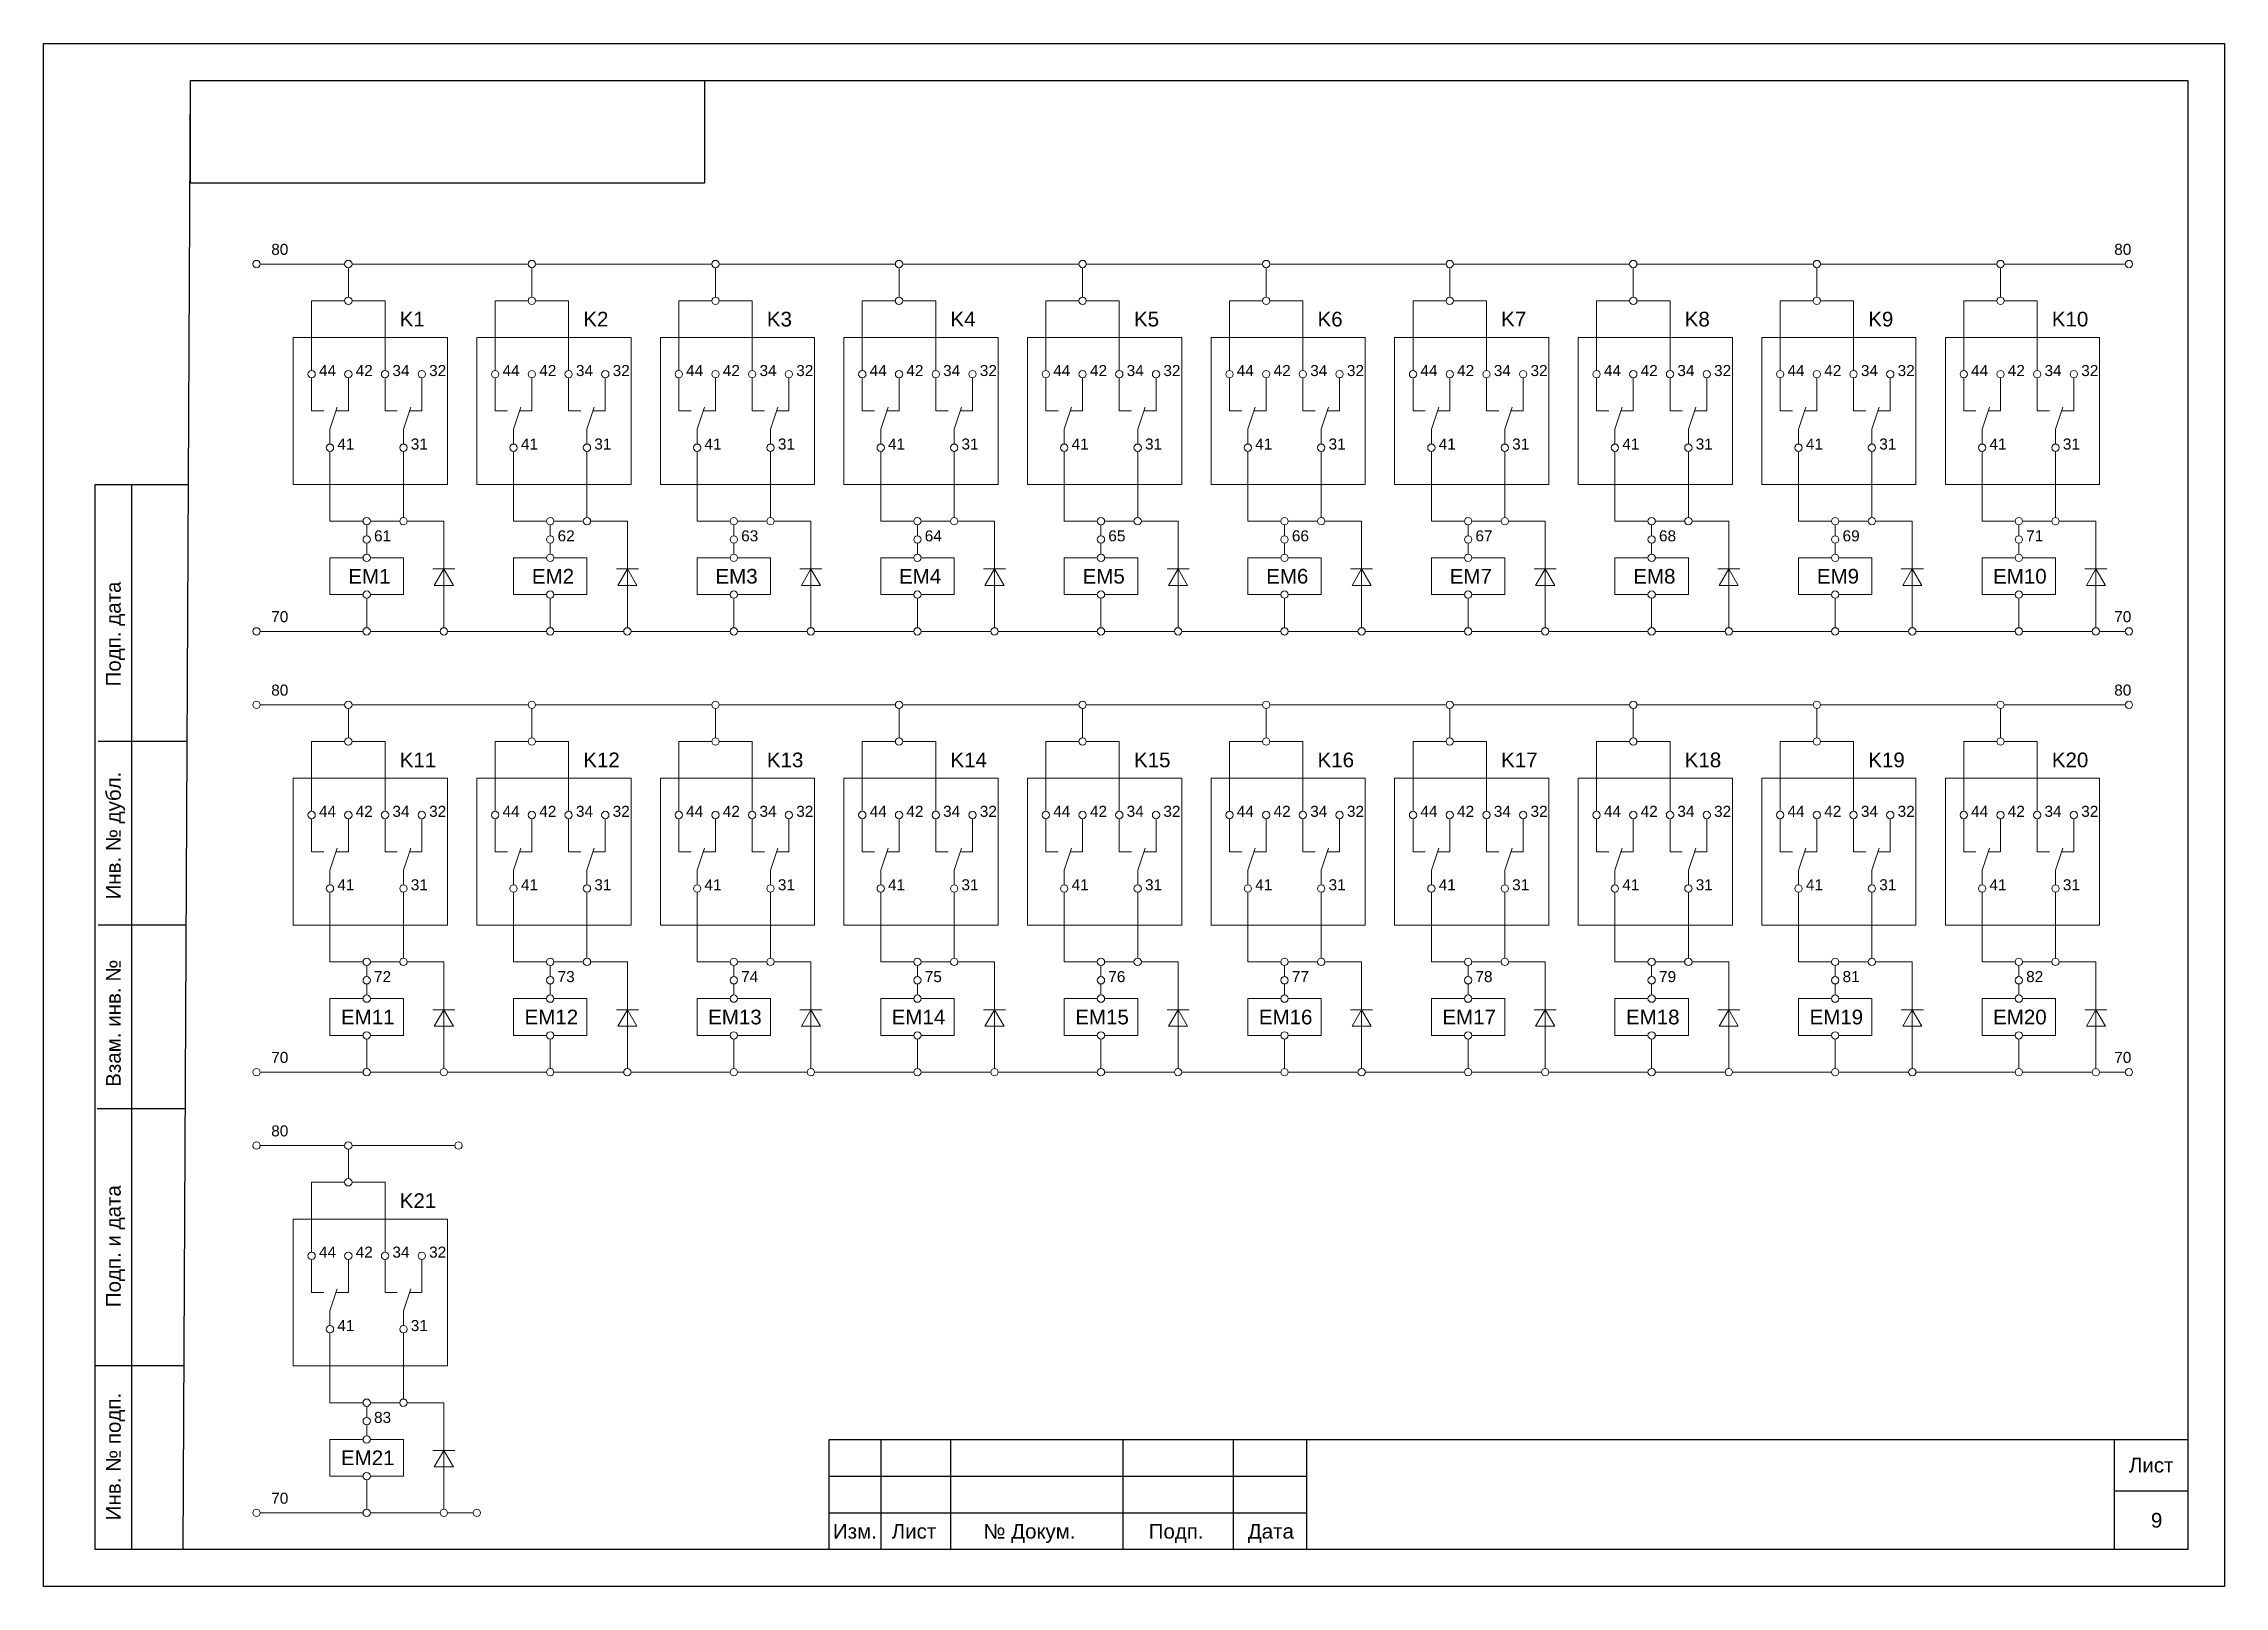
# Model space of a CAD drawing. Header units: millimetres. Extents: x 1674 to 4134, y 3039 to 4116.
# Drawn here: x 2325.5 to 2622.5, y 3290 to 3500 of the extents above; entities that cross this region are included whole.
import ezdxf

# ---------------------------------------------------------------- set-up
doc = ezdxf.new("R2010")
doc.units = ezdxf.units.MM
doc.layers.add('Аппаратура', color=7, linetype='Continuous', lineweight=20)
doc.layers.add('Рамки', color=7, linetype='Continuous', lineweight=25)
doc.styles.get("Standard").update_dxf_attribs({"font": 'arial.ttf'})

msp = doc.modelspace()

# ---------------------------------------------------------------- texts
at = {"layer": 'Аппаратура'}
for s, height, p in [('80', 1.5, (2356.5, 3471.25)), ('80', 1.5, (2607.5, 3471.25)), ('K1', 2, (2374, 3461.5)), ('K2', 2, (2399, 3461.5)), ('K3', 2, (2424, 3461.5)), ('K4', 2, (2449, 3461.5)), ('K5', 2, (2474, 3461.5)), ('K6', 2, (2499, 3461.5)), ('K7', 2, (2524, 3461.5)), ('K8', 2, (2549, 3461.5)), ('K9', 2, (2574, 3461.5)), ('K10', 2, (2599, 3461.5)), ('44', 1.5, (2363, 3454.75)), ('42', 1.5, (2368, 3454.75)), ('34', 1.5, (2373, 3454.75)), ('32', 1.5, (2378, 3454.75)), ('44', 1.5, (2388, 3454.75)), ('42', 1.5, (2393, 3454.75)), ('34', 1.5, (2398, 3454.75)), ('32', 1.5, (2403, 3454.75)), ('44', 1.5, (2413, 3454.75)), ('42', 1.5, (2418, 3454.75)), ('34', 1.5, (2423, 3454.75)), ('32', 1.5, (2428, 3454.75)), ('44', 1.5, (2438, 3454.75)), ('42', 1.5, (2443, 3454.75)), ('34', 1.5, (2448, 3454.75)), ('32', 1.5, (2453, 3454.75)), ('44', 1.5, (2463, 3454.75)), ('42', 1.5, (2468, 3454.75)), ('34', 1.5, (2473, 3454.75)), ('32', 1.5, (2478, 3454.75)), ('44', 1.5, (2488, 3454.75)), ('42', 1.5, (2493, 3454.75)), ('34', 1.5, (2498, 3454.75)), ('32', 1.5, (2503, 3454.75)), ('44', 1.5, (2513, 3454.75)), ('42', 1.5, (2518, 3454.75)), ('34', 1.5, (2523, 3454.75)), ('32', 1.5, (2528, 3454.75)), ('44', 1.5, (2538, 3454.75)), ('42', 1.5, (2543, 3454.75)), ('34', 1.5, (2548, 3454.75)), ('32', 1.5, (2553, 3454.75)), ('44', 1.5, (2563, 3454.75)), ('42', 1.5, (2568, 3454.75)), ('34', 1.5, (2573, 3454.75)), ('32', 1.5, (2578, 3454.75)), ('44', 1.5, (2588, 3454.75)), ('42', 1.5, (2593, 3454.75)), ('34', 1.5, (2598, 3454.75)), ('32', 1.5, (2603, 3454.75)), ('41', 1.5, (2365.5, 3444.75)), ('31', 1.5, (2375.5, 3444.75)), ('41', 1.5, (2390.5, 3444.75)), ('31', 1.5, (2400.5, 3444.75)), ('41', 1.5, (2415.5, 3444.75)), ('31', 1.5, (2425.5, 3444.75)), ('41', 1.5, (2440.5, 3444.75)), ('31', 1.5, (2450.5, 3444.75)), ('41', 1.5, (2465.5, 3444.75)), ('31', 1.5, (2475.5, 3444.75)), ('41', 1.5, (2490.5, 3444.75)), ('31', 1.5, (2500.5, 3444.75)), ('41', 1.5, (2515.5, 3444.75)), ('31', 1.5, (2525.5, 3444.75)), ('41', 1.5, (2540.5, 3444.75)), ('31', 1.5, (2550.5, 3444.75)), ('41', 1.5, (2565.5, 3444.75)), ('31', 1.5, (2575.5, 3444.75)), ('41', 1.5, (2590.5, 3444.75)), ('31', 1.5, (2600.5, 3444.75)), ('61', 1.5, (2370.5, 3432.25)), ('62', 1.5, (2395.5, 3432.25)), ('63', 1.5, (2420.5, 3432.25)), ('64', 1.5, (2445.5, 3432.25)), ('65', 1.5, (2470.5, 3432.25)), ('66', 1.5, (2495.5, 3432.25)), ('67', 1.5, (2520.5, 3432.25)), ('68', 1.5, (2545.5, 3432.25)), ('69', 1.5, (2570.5, 3432.25)), ('71', 1.5, (2595.5, 3432.25)), ('EM1', 2, (2367, 3426.5)), ('EM2', 2, (2392, 3426.5)), ('EM3', 2, (2417, 3426.5)), ('EM4', 2, (2442, 3426.5)), ('EM5', 2, (2467, 3426.5)), ('EM6', 2, (2492, 3426.5)), ('EM7', 2, (2517, 3426.5)), ('EM8', 2, (2542, 3426.5)), ('EM9', 2, (2567, 3426.5)), ('EM10', 2, (2591, 3426.5)), ('70', 1.5, (2356.5, 3421.25)), ('70', 1.5, (2607.5, 3421.25)), ('80', 1.5, (2356.5, 3411.25)), ('80', 1.5, (2607.5, 3411.25)), ('K11', 2, (2374, 3401.5)), ('K12', 2, (2399, 3401.5)), ('K13', 2, (2424, 3401.5)), ('K14', 2, (2449, 3401.5)), ('K15', 2, (2474, 3401.5)), ('K16', 2, (2499, 3401.5)), ('K17', 2, (2524, 3401.5)), ('K18', 2, (2549, 3401.5)), ('K19', 2, (2574, 3401.5)), ('K20', 2, (2599, 3401.5)), ('44', 1.5, (2363, 3394.75)), ('42', 1.5, (2368, 3394.75)), ('34', 1.5, (2373, 3394.75)), ('32', 1.5, (2378, 3394.75)), ('44', 1.5, (2388, 3394.75)), ('42', 1.5, (2393, 3394.75)), ('34', 1.5, (2398, 3394.75)), ('32', 1.5, (2403, 3394.75)), ('44', 1.5, (2413, 3394.75)), ('42', 1.5, (2418, 3394.75)), ('34', 1.5, (2423, 3394.75)), ('32', 1.5, (2428, 3394.75)), ('44', 1.5, (2438, 3394.75)), ('42', 1.5, (2443, 3394.75)), ('34', 1.5, (2448, 3394.75)), ('32', 1.5, (2453, 3394.75)), ('44', 1.5, (2463, 3394.75)), ('42', 1.5, (2468, 3394.75)), ('34', 1.5, (2473, 3394.75)), ('32', 1.5, (2478, 3394.75)), ('44', 1.5, (2488, 3394.75)), ('42', 1.5, (2493, 3394.75)), ('34', 1.5, (2498, 3394.75)), ('32', 1.5, (2503, 3394.75)), ('44', 1.5, (2513, 3394.75)), ('42', 1.5, (2518, 3394.75)), ('34', 1.5, (2523, 3394.75)), ('32', 1.5, (2528, 3394.75)), ('44', 1.5, (2538, 3394.75)), ('42', 1.5, (2543, 3394.75)), ('34', 1.5, (2548, 3394.75)), ('32', 1.5, (2553, 3394.75)), ('44', 1.5, (2563, 3394.75)), ('42', 1.5, (2568, 3394.75)), ('34', 1.5, (2573, 3394.75)), ('32', 1.5, (2578, 3394.75)), ('44', 1.5, (2588, 3394.75)), ('42', 1.5, (2593, 3394.75)), ('34', 1.5, (2598, 3394.75)), ('32', 1.5, (2603, 3394.75)), ('41', 1.5, (2365.5, 3384.75)), ('31', 1.5, (2375.5, 3384.75)), ('41', 1.5, (2390.5, 3384.75)), ('31', 1.5, (2400.5, 3384.75)), ('41', 1.5, (2415.5, 3384.75)), ('31', 1.5, (2425.5, 3384.75)), ('41', 1.5, (2440.5, 3384.75)), ('31', 1.5, (2450.5, 3384.75)), ('41', 1.5, (2465.5, 3384.75)), ('31', 1.5, (2475.5, 3384.75)), ('41', 1.5, (2490.5, 3384.75)), ('31', 1.5, (2500.5, 3384.75)), ('41', 1.5, (2515.5, 3384.75)), ('31', 1.5, (2525.5, 3384.75)), ('41', 1.5, (2540.5, 3384.75)), ('31', 1.5, (2550.5, 3384.75)), ('41', 1.5, (2565.5, 3384.75)), ('31', 1.5, (2575.5, 3384.75)), ('41', 1.5, (2590.5, 3384.75)), ('31', 1.5, (2600.5, 3384.75)), ('72', 1.5, (2370.5, 3372.25)), ('73', 1.5, (2395.5, 3372.25)), ('74', 1.5, (2420.5, 3372.25)), ('75', 1.5, (2445.5, 3372.25)), ('76', 1.5, (2470.5, 3372.25)), ('77', 1.5, (2495.5, 3372.25)), ('78', 1.5, (2520.5, 3372.25)), ('79', 1.5, (2545.5, 3372.25)), ('81', 1.5, (2570.5, 3372.25)), ('82', 1.5, (2595.5, 3372.25)), ('EM11', 2, (2366, 3366.5)), ('EM12', 2, (2391, 3366.5)), ('EM13', 2, (2416, 3366.5)), ('EM14', 2, (2441, 3366.5)), ('EM15', 2, (2466, 3366.5)), ('EM16', 2, (2491, 3366.5)), ('EM17', 2, (2516, 3366.5)), ('EM18', 2, (2541, 3366.5)), ('EM19', 2, (2566, 3366.5)), ('EM20', 2, (2591, 3366.5)), ('70', 1.5, (2356.5, 3361.25)), ('70', 1.5, (2607.5, 3361.25)), ('80', 1.5, (2356.5, 3351.25)), ('K21', 2, (2374, 3341.5)), ('44', 1.5, (2363, 3334.75)), ('42', 1.5, (2368, 3334.75)), ('34', 1.5, (2373, 3334.75)), ('32', 1.5, (2378, 3334.75)), ('41', 1.5, (2365.5, 3324.75)), ('31', 1.5, (2375.5, 3324.75)), ('83', 1.5, (2370.5, 3312.25)), ('EM21', 2, (2366, 3306.5)), ('70', 1.5, (2356.5, 3301.25))]:
    msp.add_text(s, height=height, dxfattribs=at).set_placement(p)
at = {"layer": 'Рамки'}
for s, p in [('Подп. дата', (2336, 3412.5)), ('Инв. № дубл.', (2336, 3383.5)), ('Взам. инв. №', (2336, 3358)), ('Подп. и дата', (2336, 3328)), ('Инв. № подп.', (2336, 3299))]:
    msp.add_text(s, height=2, rotation=90, dxfattribs=at).set_placement(p)
for s, p in [('Лист', (2609.5, 3305.5)), ('9', (2612.5, 3298)), ('Изм.', (2433, 3296.5)), ('Лист', (2441, 3296.5)), ('№ Докум.', (2453.5, 3296.5)), ('Подп.', (2476, 3296.5)), ('Дата', (2489.5, 3296.5))]:
    msp.add_text(s, height=2, dxfattribs=at).set_placement(p)

# ---------------------------------------------------------------- linework, layer by layer
at = {"layer": 'Аппаратура'}
for p, q in [((2355, 3470), (2366.5, 3470)), ((2367, 3469.5), (2367, 3465.5)), ((2367.5, 3470), (2391.5, 3470)), ((2392, 3469.5), (2392, 3465.5)), ((2392.5, 3470), (2416.5, 3470)), ((2417, 3469.5), (2417, 3465.5)), ((2417.5, 3470), (2441.5, 3470)), ((2442, 3469.5), (2442, 3465.5)), ((2442.5, 3470), (2466.5, 3470)), ((2467, 3469.5), (2467, 3465.5)), ((2467.5, 3470), (2491.5, 3470)), ((2492, 3469.5), (2492, 3465.5)), ((2492.5, 3470), (2516.5, 3470)), ((2517, 3469.5), (2517, 3465.5)), ((2517.5, 3470), (2541.5, 3470)), ((2542, 3469.5), (2542, 3465.5)), ((2542.5, 3470), (2566.5, 3470)), ((2567, 3469.5), (2567, 3465.5)), ((2567.5, 3470), (2591.5, 3470)), ((2592, 3469.5), (2592, 3465.5)), ((2592.5, 3470), (2609, 3470)), ((2362, 3455.5), (2362, 3465)), ((2362, 3465), (2366.5, 3465)), ((2367.5, 3465), (2372, 3465)), ((2372, 3455.5), (2372, 3465)), ((2387, 3455.5), (2387, 3465)), ((2387, 3465), (2391.5, 3465)), ((2392.5, 3465), (2397, 3465)), ((2397, 3455.5), (2397, 3465)), ((2412, 3455.5), (2412, 3465)), ((2412, 3465), (2416.5, 3465)), ((2417.5, 3465), (2422, 3465)), ((2422, 3455.5), (2422, 3465)), ((2437, 3455.5), (2437, 3465)), ((2437, 3465), (2441.5, 3465)), ((2442.5, 3465), (2447, 3465)), ((2447, 3455.5), (2447, 3465)), ((2462, 3455.5), (2462, 3465)), ((2462, 3465), (2466.5, 3465)), ((2467.5, 3465), (2472, 3465)), ((2472, 3455.5), (2472, 3465)), ((2487, 3455.5), (2487, 3465)), ((2487, 3465), (2491.5, 3465)), ((2492.5, 3465), (2497, 3465)), ((2497, 3455.5), (2497, 3465)), ((2512, 3455.5), (2512, 3465)), ((2512, 3465), (2516.5, 3465)), ((2517.5, 3465), (2522, 3465)), ((2522, 3455.5), (2522, 3465)), ((2537, 3455.5), (2537, 3465)), ((2537, 3465), (2541.5, 3465)), ((2542.5, 3465), (2547, 3465)), ((2547, 3455.5), (2547, 3465)), ((2562, 3455.5), (2562, 3465)), ((2562, 3465), (2566.5, 3465)), ((2567.5, 3465), (2572, 3465)), ((2572, 3455.5), (2572, 3465)), ((2587, 3455.5), (2587, 3465)), ((2587, 3465), (2591.5, 3465)), ((2592.5, 3465), (2597, 3465)), ((2597, 3455.5), (2597, 3465)), ((2362, 3454.5), (2362, 3450)), ((2367, 3454.5), (2367, 3450)), ((2372, 3454.5), (2372, 3450)), ((2377, 3454.5), (2377, 3450)), ((2387, 3454.5), (2387, 3450)), ((2392, 3454.5), (2392, 3450)), ((2397, 3454.5), (2397, 3450)), ((2402, 3454.5), (2402, 3450)), ((2412, 3454.5), (2412, 3450)), ((2417, 3454.5), (2417, 3450)), ((2422, 3454.5), (2422, 3450)), ((2427, 3454.5), (2427, 3450)), ((2437, 3454.5), (2437, 3450)), ((2442, 3454.5), (2442, 3450)), ((2447, 3454.5), (2447, 3450)), ((2452, 3454.5), (2452, 3450)), ((2462, 3454.5), (2462, 3450)), ((2467, 3454.5), (2467, 3450)), ((2472, 3454.5), (2472, 3450)), ((2477, 3454.5), (2477, 3450)), ((2487, 3454.5), (2487, 3450)), ((2492, 3454.5), (2492, 3450)), ((2497, 3454.5), (2497, 3450)), ((2502, 3454.5), (2502, 3450)), ((2512, 3454.5), (2512, 3450)), ((2517, 3454.5), (2517, 3450)), ((2522, 3454.5), (2522, 3450)), ((2527, 3454.5), (2527, 3450)), ((2537, 3454.5), (2537, 3450)), ((2542, 3454.5), (2542, 3450)), ((2547, 3454.5), (2547, 3450)), ((2552, 3454.5), (2552, 3450)), ((2562, 3454.5), (2562, 3450)), ((2567, 3454.5), (2567, 3450)), ((2572, 3454.5), (2572, 3450)), ((2577, 3454.5), (2577, 3450)), ((2587, 3454.5), (2587, 3450)), ((2592, 3454.5), (2592, 3450)), ((2597, 3454.5), (2597, 3450)), ((2602, 3454.5), (2602, 3450)), ((2362, 3450), (2363.67, 3450)), ((2364.5, 3447.5), (2365.5, 3450.5)), ((2367, 3450), (2365.33, 3450)), ((2372, 3450), (2373.67, 3450)), ((2374.5, 3447.5), (2375.5, 3450.5)), ((2377, 3450), (2375.33, 3450)), ((2387, 3450), (2388.67, 3450)), ((2389.5, 3447.5), (2390.5, 3450.5)), ((2392, 3450), (2390.33, 3450)), ((2397, 3450), (2398.67, 3450)), ((2399.5, 3447.5), (2400.5, 3450.5)), ((2402, 3450), (2400.33, 3450)), ((2412, 3450), (2413.67, 3450)), ((2414.5, 3447.5), (2415.5, 3450.5)), ((2417, 3450), (2415.33, 3450)), ((2422, 3450), (2423.67, 3450)), ((2424.5, 3447.5), (2425.5, 3450.5)), ((2427, 3450), (2425.33, 3450)), ((2437, 3450), (2438.67, 3450)), ((2439.5, 3447.5), (2440.5, 3450.5)), ((2442, 3450), (2440.33, 3450)), ((2447, 3450), (2448.67, 3450)), ((2449.5, 3447.5), (2450.5, 3450.5)), ((2452, 3450), (2450.33, 3450)), ((2462, 3450), (2463.67, 3450)), ((2464.5, 3447.5), (2465.5, 3450.5)), ((2467, 3450), (2465.33, 3450)), ((2472, 3450), (2473.67, 3450)), ((2474.5, 3447.5), (2475.5, 3450.5)), ((2477, 3450), (2475.33, 3450)), ((2487, 3450), (2488.67, 3450)), ((2489.5, 3447.5), (2490.5, 3450.5)), ((2492, 3450), (2490.33, 3450)), ((2497, 3450), (2498.67, 3450)), ((2499.5, 3447.5), (2500.5, 3450.5)), ((2502, 3450), (2500.33, 3450)), ((2512, 3450), (2513.67, 3450)), ((2514.5, 3447.5), (2515.5, 3450.5)), ((2517, 3450), (2515.33, 3450)), ((2522, 3450), (2523.67, 3450)), ((2524.5, 3447.5), (2525.5, 3450.5)), ((2527, 3450), (2525.33, 3450)), ((2537, 3450), (2538.67, 3450)), ((2539.5, 3447.5), (2540.5, 3450.5)), ((2542, 3450), (2540.33, 3450)), ((2547, 3450), (2548.67, 3450)), ((2549.5, 3447.5), (2550.5, 3450.5)), ((2552, 3450), (2550.33, 3450)), ((2562, 3450), (2563.67, 3450)), ((2564.5, 3447.5), (2565.5, 3450.5)), ((2567, 3450), (2565.33, 3450)), ((2572, 3450), (2573.67, 3450)), ((2574.5, 3447.5), (2575.5, 3450.5)), ((2577, 3450), (2575.33, 3450)), ((2587, 3450), (2588.67, 3450)), ((2589.5, 3447.5), (2590.5, 3450.5)), ((2592, 3450), (2590.33, 3450)), ((2597, 3450), (2598.67, 3450)), ((2599.5, 3447.5), (2600.5, 3450.5)), ((2602, 3450), (2600.33, 3450)), ((2364.5, 3445.5), (2364.5, 3447.5)), ((2374.5, 3445.5), (2374.5, 3447.5)), ((2389.5, 3445.5), (2389.5, 3447.5)), ((2399.5, 3445.5), (2399.5, 3447.5)), ((2414.5, 3445.5), (2414.5, 3447.5)), ((2424.5, 3445.5), (2424.5, 3447.5)), ((2439.5, 3445.5), (2439.5, 3447.5)), ((2449.5, 3445.5), (2449.5, 3447.5)), ((2464.5, 3445.5), (2464.5, 3447.5)), ((2474.5, 3445.5), (2474.5, 3447.5)), ((2489.5, 3445.5), (2489.5, 3447.5)), ((2499.5, 3445.5), (2499.5, 3447.5)), ((2514.5, 3445.5), (2514.5, 3447.5)), ((2524.5, 3445.5), (2524.5, 3447.5)), ((2539.5, 3445.5), (2539.5, 3447.5)), ((2549.5, 3445.5), (2549.5, 3447.5)), ((2564.5, 3445.5), (2564.5, 3447.5)), ((2574.5, 3445.5), (2574.5, 3447.5)), ((2589.5, 3445.5), (2589.5, 3447.5)), ((2599.5, 3445.5), (2599.5, 3447.5)), ((2364.5, 3435), (2364.5, 3444.5)), ((2374.5, 3435.5), (2374.5, 3444.5)), ((2389.5, 3435), (2389.5, 3444.5)), ((2399.5, 3435.5), (2399.5, 3444.5)), ((2414.5, 3435), (2414.5, 3444.5)), ((2424.5, 3435.5), (2424.5, 3444.5)), ((2439.5, 3435), (2439.5, 3444.5)), ((2449.5, 3435.5), (2449.5, 3444.5)), ((2464.5, 3435), (2464.5, 3444.5)), ((2474.5, 3435.5), (2474.5, 3444.5)), ((2489.5, 3435), (2489.5, 3444.5)), ((2499.5, 3435.5), (2499.5, 3444.5)), ((2514.5, 3435), (2514.5, 3444.5)), ((2524.5, 3435.5), (2524.5, 3444.5)), ((2539.5, 3435), (2539.5, 3444.5)), ((2549.5, 3435.5), (2549.5, 3444.5)), ((2564.5, 3435), (2564.5, 3444.5)), ((2574.5, 3435.5), (2574.5, 3444.5)), ((2589.5, 3435), (2589.5, 3444.5)), ((2599.5, 3435.5), (2599.5, 3444.5)), ((2369, 3435), (2364.5, 3435)), ((2369.5, 3434.5), (2369.5, 3433)), ((2370, 3435), (2374, 3435)), ((2375, 3435), (2380, 3435)), ((2380, 3435), (2380, 3420.5)), ((2394, 3435), (2389.5, 3435)), ((2394.5, 3434.5), (2394.5, 3433)), ((2395, 3435), (2399, 3435)), ((2400, 3435), (2405, 3435)), ((2405, 3435), (2405, 3420.5)), ((2419, 3435), (2414.5, 3435)), ((2419.5, 3434.5), (2419.5, 3433)), ((2420, 3435), (2424, 3435)), ((2425, 3435), (2430, 3435)), ((2430, 3435), (2430, 3420.5)), ((2444, 3435), (2439.5, 3435)), ((2444.5, 3434.5), (2444.5, 3433)), ((2445, 3435), (2449, 3435)), ((2450, 3435), (2455, 3435)), ((2455, 3435), (2455, 3420.5)), ((2469, 3435), (2464.5, 3435)), ((2469.5, 3434.5), (2469.5, 3433)), ((2470, 3435), (2474, 3435)), ((2475, 3435), (2480, 3435)), ((2480, 3435), (2480, 3420.5)), ((2494, 3435), (2489.5, 3435)), ((2494.5, 3434.5), (2494.5, 3433)), ((2495, 3435), (2499, 3435)), ((2500, 3435), (2505, 3435)), ((2505, 3435), (2505, 3420.5)), ((2519, 3435), (2514.5, 3435)), ((2519.5, 3434.5), (2519.5, 3433)), ((2520, 3435), (2524, 3435)), ((2525, 3435), (2530, 3435)), ((2530, 3435), (2530, 3420.5)), ((2544, 3435), (2539.5, 3435)), ((2544.5, 3434.5), (2544.5, 3433)), ((2545, 3435), (2549, 3435)), ((2550, 3435), (2555, 3435)), ((2555, 3435), (2555, 3420.5)), ((2569, 3435), (2564.5, 3435)), ((2569.5, 3434.5), (2569.5, 3433)), ((2570, 3435), (2574, 3435)), ((2575, 3435), (2580, 3435)), ((2580, 3435), (2580, 3420.5)), ((2594, 3435), (2589.5, 3435)), ((2594.5, 3434.5), (2594.5, 3433)), ((2595, 3435), (2599, 3435)), ((2600, 3435), (2605, 3435)), ((2605, 3435), (2605, 3420.5)), ((2369.5, 3432), (2369.5, 3430.5)), ((2394.5, 3432), (2394.5, 3430.5)), ((2419.5, 3432), (2419.5, 3430.5)), ((2444.5, 3432), (2444.5, 3430.5)), ((2469.5, 3432), (2469.5, 3430.5)), ((2494.5, 3432), (2494.5, 3430.5)), ((2519.5, 3432), (2519.5, 3430.5)), ((2544.5, 3432), (2544.5, 3430.5)), ((2569.5, 3432), (2569.5, 3430.5)), ((2594.5, 3432), (2594.5, 3430.5)), ((2378.5, 3428.5), (2381.5, 3428.5)), ((2403.5, 3428.5), (2406.5, 3428.5)), ((2428.5, 3428.5), (2431.5, 3428.5)), ((2453.5, 3428.5), (2456.5, 3428.5)), ((2478.5, 3428.5), (2481.5, 3428.5)), ((2503.5, 3428.5), (2506.5, 3428.5)), ((2528.5, 3428.5), (2531.5, 3428.5)), ((2553.5, 3428.5), (2556.5, 3428.5)), ((2578.5, 3428.5), (2581.5, 3428.5)), ((2603.5, 3428.5), (2606.5, 3428.5)), ((2369.5, 3424.5), (2369.5, 3420.5)), ((2394.5, 3424.5), (2394.5, 3420.5)), ((2419.5, 3424.5), (2419.5, 3420.5)), ((2444.5, 3424.5), (2444.5, 3420.5)), ((2469.5, 3424.5), (2469.5, 3420.5)), ((2494.5, 3424.5), (2494.5, 3420.5)), ((2519.5, 3424.5), (2519.5, 3420.5)), ((2544.5, 3424.5), (2544.5, 3420.5)), ((2569.5, 3424.5), (2569.5, 3420.5)), ((2594.5, 3424.5), (2594.5, 3420.5)), ((2355, 3420), (2369, 3420)), ((2370, 3420), (2379.5, 3420)), ((2380.5, 3420), (2394, 3420)), ((2395, 3420), (2404.5, 3420)), ((2405.5, 3420), (2419, 3420)), ((2420, 3420), (2429.5, 3420)), ((2430.5, 3420), (2444, 3420)), ((2445, 3420), (2454.5, 3420)), ((2455.5, 3420), (2469, 3420)), ((2470, 3420), (2479.5, 3420)), ((2480.5, 3420), (2494, 3420)), ((2495, 3420), (2504.5, 3420)), ((2505.5, 3420), (2519, 3420)), ((2520, 3420), (2529.5, 3420)), ((2530.5, 3420), (2544, 3420)), ((2545, 3420), (2554.5, 3420)), ((2555.5, 3420), (2569, 3420)), ((2570, 3420), (2579.5, 3420)), ((2580.5, 3420), (2594, 3420)), ((2595, 3420), (2604.5, 3420)), ((2605.5, 3420), (2609, 3420)), ((2355, 3410), (2366.5, 3410)), ((2367.5, 3410), (2391.5, 3410)), ((2392.5, 3410), (2416.5, 3410)), ((2417.5, 3410), (2441.5, 3410)), ((2442.5, 3410), (2466.5, 3410)), ((2467.5, 3410), (2491.5, 3410)), ((2492.5, 3410), (2516.5, 3410)), ((2517.5, 3410), (2541.5, 3410)), ((2542.5, 3410), (2566.5, 3410)), ((2567.5, 3410), (2591.5, 3410)), ((2592.5, 3410), (2609, 3410)), ((2367, 3409.5), (2367, 3405.5)), ((2392, 3409.5), (2392, 3405.5)), ((2417, 3409.5), (2417, 3405.5)), ((2442, 3409.5), (2442, 3405.5)), ((2467, 3409.5), (2467, 3405.5)), ((2492, 3409.5), (2492, 3405.5)), ((2517, 3409.5), (2517, 3405.5)), ((2542, 3409.5), (2542, 3405.5)), ((2567, 3409.5), (2567, 3405.5)), ((2592, 3409.5), (2592, 3405.5)), ((2362, 3395.5), (2362, 3405)), ((2362, 3405), (2366.5, 3405)), ((2367.5, 3405), (2372, 3405)), ((2372, 3395.5), (2372, 3405)), ((2387, 3395.5), (2387, 3405)), ((2387, 3405), (2391.5, 3405)), ((2392.5, 3405), (2397, 3405)), ((2397, 3395.5), (2397, 3405)), ((2412, 3395.5), (2412, 3405)), ((2412, 3405), (2416.5, 3405)), ((2417.5, 3405), (2422, 3405)), ((2422, 3395.5), (2422, 3405)), ((2437, 3395.5), (2437, 3405)), ((2437, 3405), (2441.5, 3405)), ((2442.5, 3405), (2447, 3405)), ((2447, 3395.5), (2447, 3405)), ((2462, 3395.5), (2462, 3405)), ((2462, 3405), (2466.5, 3405)), ((2467.5, 3405), (2472, 3405)), ((2472, 3395.5), (2472, 3405)), ((2487, 3395.5), (2487, 3405)), ((2487, 3405), (2491.5, 3405)), ((2492.5, 3405), (2497, 3405)), ((2497, 3395.5), (2497, 3405)), ((2512, 3395.5), (2512, 3405)), ((2512, 3405), (2516.5, 3405)), ((2517.5, 3405), (2522, 3405)), ((2522, 3395.5), (2522, 3405)), ((2537, 3395.5), (2537, 3405)), ((2537, 3405), (2541.5, 3405)), ((2542.5, 3405), (2547, 3405)), ((2547, 3395.5), (2547, 3405)), ((2562, 3395.5), (2562, 3405)), ((2562, 3405), (2566.5, 3405)), ((2567.5, 3405), (2572, 3405)), ((2572, 3395.5), (2572, 3405)), ((2587, 3395.5), (2587, 3405)), ((2587, 3405), (2591.5, 3405)), ((2592.5, 3405), (2597, 3405)), ((2597, 3395.5), (2597, 3405)), ((2362, 3394.5), (2362, 3390)), ((2367, 3394.5), (2367, 3390)), ((2372, 3394.5), (2372, 3390)), ((2377, 3394.5), (2377, 3390)), ((2387, 3394.5), (2387, 3390)), ((2392, 3394.5), (2392, 3390)), ((2397, 3394.5), (2397, 3390)), ((2402, 3394.5), (2402, 3390)), ((2412, 3394.5), (2412, 3390)), ((2417, 3394.5), (2417, 3390)), ((2422, 3394.5), (2422, 3390)), ((2427, 3394.5), (2427, 3390)), ((2437, 3394.5), (2437, 3390)), ((2442, 3394.5), (2442, 3390)), ((2447, 3394.5), (2447, 3390)), ((2452, 3394.5), (2452, 3390)), ((2462, 3394.5), (2462, 3390)), ((2467, 3394.5), (2467, 3390)), ((2472, 3394.5), (2472, 3390)), ((2477, 3394.5), (2477, 3390)), ((2487, 3394.5), (2487, 3390)), ((2492, 3394.5), (2492, 3390)), ((2497, 3394.5), (2497, 3390)), ((2502, 3394.5), (2502, 3390)), ((2512, 3394.5), (2512, 3390)), ((2517, 3394.5), (2517, 3390)), ((2522, 3394.5), (2522, 3390)), ((2527, 3394.5), (2527, 3390)), ((2537, 3394.5), (2537, 3390)), ((2542, 3394.5), (2542, 3390)), ((2547, 3394.5), (2547, 3390)), ((2552, 3394.5), (2552, 3390)), ((2562, 3394.5), (2562, 3390)), ((2567, 3394.5), (2567, 3390)), ((2572, 3394.5), (2572, 3390)), ((2577, 3394.5), (2577, 3390)), ((2587, 3394.5), (2587, 3390)), ((2592, 3394.5), (2592, 3390)), ((2597, 3394.5), (2597, 3390)), ((2602, 3394.5), (2602, 3390)), ((2362, 3390), (2363.67, 3390)), ((2364.5, 3387.5), (2365.5, 3390.5)), ((2367, 3390), (2365.33, 3390)), ((2372, 3390), (2373.67, 3390)), ((2374.5, 3387.5), (2375.5, 3390.5)), ((2377, 3390), (2375.33, 3390)), ((2387, 3390), (2388.67, 3390)), ((2389.5, 3387.5), (2390.5, 3390.5)), ((2392, 3390), (2390.33, 3390)), ((2397, 3390), (2398.67, 3390)), ((2399.5, 3387.5), (2400.5, 3390.5)), ((2402, 3390), (2400.33, 3390)), ((2412, 3390), (2413.67, 3390)), ((2414.5, 3387.5), (2415.5, 3390.5)), ((2417, 3390), (2415.33, 3390)), ((2422, 3390), (2423.67, 3390)), ((2424.5, 3387.5), (2425.5, 3390.5)), ((2427, 3390), (2425.33, 3390)), ((2437, 3390), (2438.67, 3390)), ((2439.5, 3387.5), (2440.5, 3390.5)), ((2442, 3390), (2440.33, 3390)), ((2447, 3390), (2448.67, 3390)), ((2449.5, 3387.5), (2450.5, 3390.5)), ((2452, 3390), (2450.33, 3390)), ((2462, 3390), (2463.67, 3390)), ((2464.5, 3387.5), (2465.5, 3390.5)), ((2467, 3390), (2465.33, 3390)), ((2472, 3390), (2473.67, 3390)), ((2474.5, 3387.5), (2475.5, 3390.5)), ((2477, 3390), (2475.33, 3390)), ((2487, 3390), (2488.67, 3390)), ((2489.5, 3387.5), (2490.5, 3390.5)), ((2492, 3390), (2490.33, 3390)), ((2497, 3390), (2498.67, 3390)), ((2499.5, 3387.5), (2500.5, 3390.5)), ((2502, 3390), (2500.33, 3390)), ((2512, 3390), (2513.67, 3390)), ((2514.5, 3387.5), (2515.5, 3390.5)), ((2517, 3390), (2515.33, 3390)), ((2522, 3390), (2523.67, 3390)), ((2524.5, 3387.5), (2525.5, 3390.5)), ((2527, 3390), (2525.33, 3390)), ((2537, 3390), (2538.67, 3390)), ((2539.5, 3387.5), (2540.5, 3390.5)), ((2542, 3390), (2540.33, 3390)), ((2547, 3390), (2548.67, 3390)), ((2549.5, 3387.5), (2550.5, 3390.5)), ((2552, 3390), (2550.33, 3390)), ((2562, 3390), (2563.67, 3390)), ((2564.5, 3387.5), (2565.5, 3390.5)), ((2567, 3390), (2565.33, 3390)), ((2572, 3390), (2573.67, 3390)), ((2574.5, 3387.5), (2575.5, 3390.5)), ((2577, 3390), (2575.33, 3390)), ((2587, 3390), (2588.67, 3390)), ((2589.5, 3387.5), (2590.5, 3390.5)), ((2592, 3390), (2590.33, 3390)), ((2597, 3390), (2598.67, 3390)), ((2599.5, 3387.5), (2600.5, 3390.5)), ((2602, 3390), (2600.33, 3390)), ((2364.5, 3385.5), (2364.5, 3387.5)), ((2374.5, 3385.5), (2374.5, 3387.5)), ((2389.5, 3385.5), (2389.5, 3387.5)), ((2399.5, 3385.5), (2399.5, 3387.5)), ((2414.5, 3385.5), (2414.5, 3387.5)), ((2424.5, 3385.5), (2424.5, 3387.5)), ((2439.5, 3385.5), (2439.5, 3387.5)), ((2449.5, 3385.5), (2449.5, 3387.5)), ((2464.5, 3385.5), (2464.5, 3387.5)), ((2474.5, 3385.5), (2474.5, 3387.5)), ((2489.5, 3385.5), (2489.5, 3387.5)), ((2499.5, 3385.5), (2499.5, 3387.5)), ((2514.5, 3385.5), (2514.5, 3387.5)), ((2524.5, 3385.5), (2524.5, 3387.5)), ((2539.5, 3385.5), (2539.5, 3387.5)), ((2549.5, 3385.5), (2549.5, 3387.5)), ((2564.5, 3385.5), (2564.5, 3387.5)), ((2574.5, 3385.5), (2574.5, 3387.5)), ((2589.5, 3385.5), (2589.5, 3387.5)), ((2599.5, 3385.5), (2599.5, 3387.5)), ((2364.5, 3375), (2364.5, 3384.5)), ((2374.5, 3375.5), (2374.5, 3384.5)), ((2389.5, 3375), (2389.5, 3384.5)), ((2399.5, 3375.5), (2399.5, 3384.5)), ((2414.5, 3375), (2414.5, 3384.5)), ((2424.5, 3375.5), (2424.5, 3384.5)), ((2439.5, 3375), (2439.5, 3384.5)), ((2449.5, 3375.5), (2449.5, 3384.5)), ((2464.5, 3375), (2464.5, 3384.5)), ((2474.5, 3375.5), (2474.5, 3384.5)), ((2489.5, 3375), (2489.5, 3384.5)), ((2499.5, 3375.5), (2499.5, 3384.5)), ((2514.5, 3375), (2514.5, 3384.5)), ((2524.5, 3375.5), (2524.5, 3384.5)), ((2539.5, 3375), (2539.5, 3384.5)), ((2549.5, 3375.5), (2549.5, 3384.5)), ((2564.5, 3375), (2564.5, 3384.5)), ((2574.5, 3375.5), (2574.5, 3384.5)), ((2589.5, 3375), (2589.5, 3384.5)), ((2599.5, 3375.5), (2599.5, 3384.5)), ((2369, 3375), (2364.5, 3375)), ((2369.5, 3374.5), (2369.5, 3373)), ((2370, 3375), (2374, 3375)), ((2375, 3375), (2380, 3375)), ((2380, 3375), (2380, 3360.5)), ((2394, 3375), (2389.5, 3375)), ((2394.5, 3374.5), (2394.5, 3373)), ((2395, 3375), (2399, 3375)), ((2400, 3375), (2405, 3375)), ((2405, 3375), (2405, 3360.5)), ((2419, 3375), (2414.5, 3375)), ((2419.5, 3374.5), (2419.5, 3373)), ((2420, 3375), (2424, 3375)), ((2425, 3375), (2430, 3375)), ((2430, 3375), (2430, 3360.5)), ((2444, 3375), (2439.5, 3375)), ((2444.5, 3374.5), (2444.5, 3373)), ((2445, 3375), (2449, 3375)), ((2450, 3375), (2455, 3375)), ((2455, 3375), (2455, 3360.5)), ((2469, 3375), (2464.5, 3375)), ((2469.5, 3374.5), (2469.5, 3373)), ((2470, 3375), (2474, 3375)), ((2475, 3375), (2480, 3375)), ((2480, 3375), (2480, 3360.5)), ((2494, 3375), (2489.5, 3375)), ((2494.5, 3374.5), (2494.5, 3373)), ((2495, 3375), (2499, 3375)), ((2500, 3375), (2505, 3375)), ((2505, 3375), (2505, 3360.5)), ((2519, 3375), (2514.5, 3375)), ((2519.5, 3374.5), (2519.5, 3373)), ((2520, 3375), (2524, 3375)), ((2525, 3375), (2530, 3375)), ((2530, 3375), (2530, 3360.5)), ((2544, 3375), (2539.5, 3375)), ((2544.5, 3374.5), (2544.5, 3373)), ((2545, 3375), (2549, 3375)), ((2550, 3375), (2555, 3375)), ((2555, 3375), (2555, 3360.5)), ((2569, 3375), (2564.5, 3375)), ((2569.5, 3374.5), (2569.5, 3373)), ((2570, 3375), (2574, 3375)), ((2575, 3375), (2580, 3375)), ((2580, 3375), (2580, 3360.5)), ((2594, 3375), (2589.5, 3375)), ((2594.5, 3374.5), (2594.5, 3373)), ((2595, 3375), (2599, 3375)), ((2600, 3375), (2605, 3375)), ((2605, 3375), (2605, 3360.5)), ((2369.5, 3372), (2369.5, 3370.5)), ((2394.5, 3372), (2394.5, 3370.5)), ((2419.5, 3372), (2419.5, 3370.5)), ((2444.5, 3372), (2444.5, 3370.5)), ((2469.5, 3372), (2469.5, 3370.5)), ((2494.5, 3372), (2494.5, 3370.5)), ((2519.5, 3372), (2519.5, 3370.5)), ((2544.5, 3372), (2544.5, 3370.5)), ((2569.5, 3372), (2569.5, 3370.5)), ((2594.5, 3372), (2594.5, 3370.5)), ((2378.5, 3368.5), (2381.5, 3368.5)), ((2403.5, 3368.5), (2406.5, 3368.5)), ((2428.5, 3368.5), (2431.5, 3368.5)), ((2453.5, 3368.5), (2456.5, 3368.5)), ((2478.5, 3368.5), (2481.5, 3368.5)), ((2503.5, 3368.5), (2506.5, 3368.5)), ((2528.5, 3368.5), (2531.5, 3368.5)), ((2553.5, 3368.5), (2556.5, 3368.5)), ((2578.5, 3368.5), (2581.5, 3368.5)), ((2603.5, 3368.5), (2606.5, 3368.5)), ((2369.5, 3364.5), (2369.5, 3360.5)), ((2394.5, 3364.5), (2394.5, 3360.5)), ((2419.5, 3364.5), (2419.5, 3360.5)), ((2444.5, 3364.5), (2444.5, 3360.5)), ((2469.5, 3364.5), (2469.5, 3360.5)), ((2494.5, 3364.5), (2494.5, 3360.5)), ((2519.5, 3364.5), (2519.5, 3360.5)), ((2544.5, 3364.5), (2544.5, 3360.5)), ((2569.5, 3364.5), (2569.5, 3360.5)), ((2594.5, 3364.5), (2594.5, 3360.5)), ((2355, 3360), (2369, 3360)), ((2370, 3360), (2379.5, 3360)), ((2380.5, 3360), (2394, 3360)), ((2395, 3360), (2404.5, 3360)), ((2405.5, 3360), (2419, 3360)), ((2420, 3360), (2429.5, 3360)), ((2430.5, 3360), (2444, 3360)), ((2445, 3360), (2454.5, 3360)), ((2455.5, 3360), (2469, 3360)), ((2470, 3360), (2479.5, 3360)), ((2480.5, 3360), (2494, 3360)), ((2495, 3360), (2504.5, 3360)), ((2505.5, 3360), (2519, 3360)), ((2520, 3360), (2529.5, 3360)), ((2530.5, 3360), (2544, 3360)), ((2545, 3360), (2554.5, 3360)), ((2555.5, 3360), (2569, 3360)), ((2570, 3360), (2579.5, 3360)), ((2580.5, 3360), (2594, 3360)), ((2595, 3360), (2604.5, 3360)), ((2605.5, 3360), (2609, 3360)), ((2355, 3350), (2366.5, 3350)), ((2367, 3349.5), (2367, 3345.5)), ((2367.5, 3350), (2381.5, 3350)), ((2362, 3335.5), (2362, 3345)), ((2362, 3345), (2366.5, 3345)), ((2367.5, 3345), (2372, 3345)), ((2372, 3335.5), (2372, 3345)), ((2362, 3334.5), (2362, 3330)), ((2367, 3334.5), (2367, 3330)), ((2372, 3334.5), (2372, 3330)), ((2377, 3334.5), (2377, 3330)), ((2362, 3330), (2363.67, 3330)), ((2364.5, 3327.5), (2365.5, 3330.5)), ((2367, 3330), (2365.33, 3330)), ((2372, 3330), (2373.67, 3330)), ((2374.5, 3327.5), (2375.5, 3330.5)), ((2377, 3330), (2375.33, 3330)), ((2364.5, 3325.5), (2364.5, 3327.5)), ((2374.5, 3325.5), (2374.5, 3327.5)), ((2364.5, 3315), (2364.5, 3324.5)), ((2374.5, 3315.5), (2374.5, 3324.5)), ((2369, 3315), (2364.5, 3315)), ((2370, 3315), (2374, 3315)), ((2375, 3315), (2380, 3315)), ((2380, 3315), (2380, 3300.5)), ((2369.5, 3314.5), (2369.5, 3313)), ((2369.5, 3312), (2369.5, 3310.5)), ((2378.5, 3308.5), (2381.5, 3308.5)), ((2369.5, 3304.5), (2369.5, 3300.5)), ((2355, 3300), (2369, 3300)), ((2370, 3300), (2379.5, 3300)), ((2380.5, 3300), (2384, 3300))]:
    msp.add_line(p, q, dxfattribs=at)
for points in [[(2380.5, 3440), (2359.5, 3440), (2359.5, 3460), (2380.5, 3460)], [(2405.5, 3440), (2384.5, 3440), (2384.5, 3460), (2405.5, 3460)], [(2430.5, 3440), (2409.5, 3440), (2409.5, 3460), (2430.5, 3460)], [(2455.5, 3440), (2434.5, 3440), (2434.5, 3460), (2455.5, 3460)], [(2480.5, 3440), (2459.5, 3440), (2459.5, 3460), (2480.5, 3460)], [(2505.5, 3440), (2484.5, 3440), (2484.5, 3460), (2505.5, 3460)], [(2530.5, 3440), (2509.5, 3440), (2509.5, 3460), (2530.5, 3460)], [(2555.5, 3440), (2534.5, 3440), (2534.5, 3460), (2555.5, 3460)], [(2580.5, 3440), (2559.5, 3440), (2559.5, 3460), (2580.5, 3460)], [(2605.5, 3440), (2584.5, 3440), (2584.5, 3460), (2605.5, 3460)], [(2380, 3428.5), (2378.7, 3426.25), (2381.3, 3426.25)], [(2405, 3428.5), (2403.7, 3426.25), (2406.3, 3426.25)], [(2430, 3428.5), (2428.7, 3426.25), (2431.3, 3426.25)], [(2455, 3428.5), (2453.7, 3426.25), (2456.3, 3426.25)], [(2480, 3428.5), (2478.7, 3426.25), (2481.3, 3426.25)], [(2505, 3428.5), (2503.7, 3426.25), (2506.3, 3426.25)], [(2530, 3428.5), (2528.7, 3426.25), (2531.3, 3426.25)], [(2555, 3428.5), (2553.7, 3426.25), (2556.3, 3426.25)], [(2580, 3428.5), (2578.7, 3426.25), (2581.3, 3426.25)], [(2605, 3428.5), (2603.7, 3426.25), (2606.3, 3426.25)], [(2380.5, 3380), (2359.5, 3380), (2359.5, 3400), (2380.5, 3400)], [(2405.5, 3380), (2384.5, 3380), (2384.5, 3400), (2405.5, 3400)], [(2430.5, 3380), (2409.5, 3380), (2409.5, 3400), (2430.5, 3400)], [(2455.5, 3380), (2434.5, 3380), (2434.5, 3400), (2455.5, 3400)], [(2480.5, 3380), (2459.5, 3380), (2459.5, 3400), (2480.5, 3400)], [(2505.5, 3380), (2484.5, 3380), (2484.5, 3400), (2505.5, 3400)], [(2530.5, 3380), (2509.5, 3380), (2509.5, 3400), (2530.5, 3400)], [(2555.5, 3380), (2534.5, 3380), (2534.5, 3400), (2555.5, 3400)], [(2580.5, 3380), (2559.5, 3380), (2559.5, 3400), (2580.5, 3400)], [(2605.5, 3380), (2584.5, 3380), (2584.5, 3400), (2605.5, 3400)], [(2380, 3368.5), (2378.7, 3366.25), (2381.3, 3366.25)], [(2405, 3368.5), (2403.7, 3366.25), (2406.3, 3366.25)], [(2430, 3368.5), (2428.7, 3366.25), (2431.3, 3366.25)], [(2455, 3368.5), (2453.7, 3366.25), (2456.3, 3366.25)], [(2480, 3368.5), (2478.7, 3366.25), (2481.3, 3366.25)], [(2505, 3368.5), (2503.7, 3366.25), (2506.3, 3366.25)], [(2530, 3368.5), (2528.7, 3366.25), (2531.3, 3366.25)], [(2555, 3368.5), (2553.7, 3366.25), (2556.3, 3366.25)], [(2580, 3368.5), (2578.7, 3366.25), (2581.3, 3366.25)], [(2605, 3368.5), (2603.7, 3366.25), (2606.3, 3366.25)], [(2380.5, 3320), (2359.5, 3320), (2359.5, 3340), (2380.5, 3340)], [(2380, 3308.5), (2378.7, 3306.25), (2381.3, 3306.25)]]:
    msp.add_lwpolyline(points, close=True, dxfattribs=at)
for points in [[(2369, 3425), (2364.5, 3425), (2364.5, 3430), (2369, 3430)], [(2370, 3430), (2374.5, 3430), (2374.5, 3425), (2370, 3425)], [(2394, 3425), (2389.5, 3425), (2389.5, 3430), (2394, 3430)], [(2395, 3430), (2399.5, 3430), (2399.5, 3425), (2395, 3425)], [(2419, 3425), (2414.5, 3425), (2414.5, 3430), (2419, 3430)], [(2420, 3430), (2424.5, 3430), (2424.5, 3425), (2420, 3425)], [(2444, 3425), (2439.5, 3425), (2439.5, 3430), (2444, 3430)], [(2445, 3430), (2449.5, 3430), (2449.5, 3425), (2445, 3425)], [(2469, 3425), (2464.5, 3425), (2464.5, 3430), (2469, 3430)], [(2470, 3430), (2474.5, 3430), (2474.5, 3425), (2470, 3425)], [(2494, 3425), (2489.5, 3425), (2489.5, 3430), (2494, 3430)], [(2495, 3430), (2499.5, 3430), (2499.5, 3425), (2495, 3425)], [(2519, 3425), (2514.5, 3425), (2514.5, 3430), (2519, 3430)], [(2520, 3430), (2524.5, 3430), (2524.5, 3425), (2520, 3425)], [(2544, 3425), (2539.5, 3425), (2539.5, 3430), (2544, 3430)], [(2545, 3430), (2549.5, 3430), (2549.5, 3425), (2545, 3425)], [(2569, 3425), (2564.5, 3425), (2564.5, 3430), (2569, 3430)], [(2570, 3430), (2574.5, 3430), (2574.5, 3425), (2570, 3425)], [(2594, 3425), (2589.5, 3425), (2589.5, 3430), (2594, 3430)], [(2595, 3430), (2599.5, 3430), (2599.5, 3425), (2595, 3425)], [(2369, 3365), (2364.5, 3365), (2364.5, 3370), (2369, 3370)], [(2370, 3370), (2374.5, 3370), (2374.5, 3365), (2370, 3365)], [(2394, 3365), (2389.5, 3365), (2389.5, 3370), (2394, 3370)], [(2395, 3370), (2399.5, 3370), (2399.5, 3365), (2395, 3365)], [(2419, 3365), (2414.5, 3365), (2414.5, 3370), (2419, 3370)], [(2420, 3370), (2424.5, 3370), (2424.5, 3365), (2420, 3365)], [(2444, 3365), (2439.5, 3365), (2439.5, 3370), (2444, 3370)], [(2445, 3370), (2449.5, 3370), (2449.5, 3365), (2445, 3365)], [(2469, 3365), (2464.5, 3365), (2464.5, 3370), (2469, 3370)], [(2470, 3370), (2474.5, 3370), (2474.5, 3365), (2470, 3365)], [(2494, 3365), (2489.5, 3365), (2489.5, 3370), (2494, 3370)], [(2495, 3370), (2499.5, 3370), (2499.5, 3365), (2495, 3365)], [(2519, 3365), (2514.5, 3365), (2514.5, 3370), (2519, 3370)], [(2520, 3370), (2524.5, 3370), (2524.5, 3365), (2520, 3365)], [(2544, 3365), (2539.5, 3365), (2539.5, 3370), (2544, 3370)], [(2545, 3370), (2549.5, 3370), (2549.5, 3365), (2545, 3365)], [(2569, 3365), (2564.5, 3365), (2564.5, 3370), (2569, 3370)], [(2570, 3370), (2574.5, 3370), (2574.5, 3365), (2570, 3365)], [(2594, 3365), (2589.5, 3365), (2589.5, 3370), (2594, 3370)], [(2595, 3370), (2599.5, 3370), (2599.5, 3365), (2595, 3365)], [(2369, 3305), (2364.5, 3305), (2364.5, 3310), (2369, 3310)], [(2370, 3310), (2374.5, 3310), (2374.5, 3305), (2370, 3305)]]:
    msp.add_lwpolyline(points, dxfattribs=at)
for centre in [(2354.5, 3470), (2367, 3470), (2392, 3470), (2417, 3470), (2442, 3470), (2467, 3470), (2492, 3470), (2517, 3470), (2542, 3470), (2567, 3470), (2592, 3470), (2609.5, 3470), (2367, 3465), (2392, 3465), (2417, 3465), (2442, 3465), (2467, 3465), (2492, 3465), (2517, 3465), (2542, 3465), (2567, 3465), (2592, 3465), (2362, 3455), (2367, 3455), (2372, 3455), (2377, 3455), (2387, 3455), (2392, 3455), (2397, 3455), (2402, 3455), (2412, 3455), (2417, 3455), (2422, 3455), (2427, 3455), (2437, 3455), (2442, 3455), (2447, 3455), (2452, 3455), (2462, 3455), (2467, 3455), (2472, 3455), (2477, 3455), (2487, 3455), (2492, 3455), (2497, 3455), (2502, 3455), (2512, 3455), (2517, 3455), (2522, 3455), (2527, 3455), (2537, 3455), (2542, 3455), (2547, 3455), (2552, 3455), (2562, 3455), (2567, 3455), (2572, 3455), (2577, 3455), (2587, 3455), (2592, 3455), (2597, 3455), (2602, 3455), (2364.5, 3445), (2374.5, 3445), (2389.5, 3445), (2399.5, 3445), (2414.5, 3445), (2424.5, 3445), (2439.5, 3445), (2449.5, 3445), (2464.5, 3445), (2474.5, 3445), (2489.5, 3445), (2499.5, 3445), (2514.5, 3445), (2524.5, 3445), (2539.5, 3445), (2549.5, 3445), (2564.5, 3445), (2574.5, 3445), (2589.5, 3445), (2599.5, 3445), (2369.5, 3435), (2374.5, 3435), (2394.5, 3435), (2399.5, 3435), (2419.5, 3435), (2424.5, 3435), (2444.5, 3435), (2449.5, 3435), (2469.5, 3435), (2474.5, 3435), (2494.5, 3435), (2499.5, 3435), (2519.5, 3435), (2524.5, 3435), (2544.5, 3435), (2549.5, 3435), (2569.5, 3435), (2574.5, 3435), (2594.5, 3435), (2599.5, 3435), (2369.5, 3432.5), (2369.5, 3430), (2394.5, 3432.5), (2394.5, 3430), (2419.5, 3432.5), (2419.5, 3430), (2444.5, 3432.5), (2444.5, 3430), (2469.5, 3432.5), (2469.5, 3430), (2494.5, 3432.5), (2494.5, 3430), (2519.5, 3432.5), (2519.5, 3430), (2544.5, 3432.5), (2544.5, 3430), (2569.5, 3432.5), (2569.5, 3430), (2594.5, 3432.5), (2594.5, 3430), (2369.5, 3425), (2394.5, 3425), (2419.5, 3425), (2444.5, 3425), (2469.5, 3425), (2494.5, 3425), (2519.5, 3425), (2544.5, 3425), (2569.5, 3425), (2594.5, 3425), (2354.5, 3420), (2369.5, 3420), (2380, 3420), (2394.5, 3420), (2405, 3420), (2419.5, 3420), (2430, 3420), (2444.5, 3420), (2455, 3420), (2469.5, 3420), (2480, 3420), (2494.5, 3420), (2505, 3420), (2519.5, 3420), (2530, 3420), (2544.5, 3420), (2555, 3420), (2569.5, 3420), (2580, 3420), (2594.5, 3420), (2605, 3420), (2609.5, 3420), (2354.5, 3410), (2367, 3410), (2392, 3410), (2417, 3410), (2442, 3410), (2467, 3410), (2492, 3410), (2517, 3410), (2542, 3410), (2567, 3410), (2592, 3410), (2609.5, 3410), (2367, 3405), (2392, 3405), (2417, 3405), (2442, 3405), (2467, 3405), (2492, 3405), (2517, 3405), (2542, 3405), (2567, 3405), (2592, 3405), (2362, 3395), (2367, 3395), (2372, 3395), (2377, 3395), (2387, 3395), (2392, 3395), (2397, 3395), (2402, 3395), (2412, 3395), (2417, 3395), (2422, 3395), (2427, 3395), (2437, 3395), (2442, 3395), (2447, 3395), (2452, 3395), (2462, 3395), (2467, 3395), (2472, 3395), (2477, 3395), (2487, 3395), (2492, 3395), (2497, 3395), (2502, 3395), (2512, 3395), (2517, 3395), (2522, 3395), (2527, 3395), (2537, 3395), (2542, 3395), (2547, 3395), (2552, 3395), (2562, 3395), (2567, 3395), (2572, 3395), (2577, 3395), (2587, 3395), (2592, 3395), (2597, 3395), (2602, 3395), (2364.5, 3385), (2374.5, 3385), (2389.5, 3385), (2399.5, 3385), (2414.5, 3385), (2424.5, 3385), (2439.5, 3385), (2449.5, 3385), (2464.5, 3385), (2474.5, 3385), (2489.5, 3385), (2499.5, 3385), (2514.5, 3385), (2524.5, 3385), (2539.5, 3385), (2549.5, 3385), (2564.5, 3385), (2574.5, 3385), (2589.5, 3385), (2599.5, 3385), (2369.5, 3375), (2374.5, 3375), (2394.5, 3375), (2399.5, 3375), (2419.5, 3375), (2424.5, 3375), (2444.5, 3375), (2449.5, 3375), (2469.5, 3375), (2474.5, 3375), (2494.5, 3375), (2499.5, 3375), (2519.5, 3375), (2524.5, 3375), (2544.5, 3375), (2549.5, 3375), (2569.5, 3375), (2574.5, 3375), (2594.5, 3375), (2599.5, 3375), (2369.5, 3372.5), (2394.5, 3372.5), (2419.5, 3372.5), (2444.5, 3372.5), (2469.5, 3372.5), (2494.5, 3372.5), (2519.5, 3372.5), (2544.5, 3372.5), (2569.5, 3372.5), (2594.5, 3372.5), (2369.5, 3370), (2394.5, 3370), (2419.5, 3370), (2444.5, 3370), (2469.5, 3370), (2494.5, 3370), (2519.5, 3370), (2544.5, 3370), (2569.5, 3370), (2594.5, 3370), (2369.5, 3365), (2394.5, 3365), (2419.5, 3365), (2444.5, 3365), (2469.5, 3365), (2494.5, 3365), (2519.5, 3365), (2544.5, 3365), (2569.5, 3365), (2594.5, 3365), (2354.5, 3360), (2369.5, 3360), (2380, 3360), (2394.5, 3360), (2405, 3360), (2419.5, 3360), (2430, 3360), (2444.5, 3360), (2455, 3360), (2469.5, 3360), (2480, 3360), (2494.5, 3360), (2505, 3360), (2519.5, 3360), (2530, 3360), (2544.5, 3360), (2555, 3360), (2569.5, 3360), (2580, 3360), (2594.5, 3360), (2605, 3360), (2609.5, 3360), (2354.5, 3350), (2367, 3350), (2382, 3350), (2367, 3345), (2362, 3335), (2367, 3335), (2372, 3335), (2377, 3335), (2364.5, 3325), (2374.5, 3325), (2369.5, 3315), (2374.5, 3315), (2369.5, 3312.5), (2369.5, 3310), (2369.5, 3305), (2354.5, 3300), (2369.5, 3300), (2380, 3300), (2384.5, 3300)]:
    msp.add_circle(centre, 0.5, dxfattribs=at)
at = {"layer": 'Рамки'}
for p, q in [((2344.5, 3295), (2345.5, 3495)), ((2345.5, 3495), (2617.5, 3495)), ((2617.5, 3495), (2617.5, 3295)), ((2332.5, 3440), (2345.22, 3440)), ((2332.5, 3295), (2332.5, 3440)), ((2337.5, 3295), (2337.5, 3440)), ((2344.92, 3405), (2332.92, 3405)), ((2344.92, 3380), (2332.92, 3380)), ((2344.8, 3355), (2332.8, 3355)), ((2344.62, 3320), (2332.62, 3320)), ((2344.62, 3320), (2332.62, 3320)), ((2344.62, 3320), (2332.62, 3320)), ((2439.5, 3310), (2439.5, 3295)), ((2449, 3310), (2449, 3295)), ((2472.5, 3310), (2472.5, 3295)), ((2487.5, 3310), (2487.5, 3295)), ((2607.5, 3310), (2607.5, 3295)), ((2432.5, 3305), (2497.5, 3305)), ((2607.5, 3303), (2617.5, 3303)), ((2432.5, 3300), (2497.5, 3300)), ((2344.5, 3295), (2332.5, 3295)), ((2617.5, 3295), (2344.5, 3295))]:
    msp.add_line(p, q, dxfattribs=at)
for points in [[(2325.5, 3500), (2622.5, 3500), (2622.5, 3290), (2325.5, 3290)], [(2345.5, 3495), (2415.5, 3495), (2415.5, 3481), (2345.5, 3481)], [(2432.5, 3295), (2432.5, 3310), (2617.5, 3310), (2617.5, 3295)], [(2432.5, 3310), (2497.5, 3310), (2497.5, 3295), (2432.5, 3295)]]:
    msp.add_lwpolyline(points, close=True, dxfattribs=at)

msp.set_redraw_order([(e.dxf.handle, doc.entitydb.next_handle()) for e in msp.query("TEXT MTEXT ATTDEF DIMENSION ARC_DIMENSION")])  # texts and dimensions are drawn at this point

doc.saveas('drawing.dxf')
